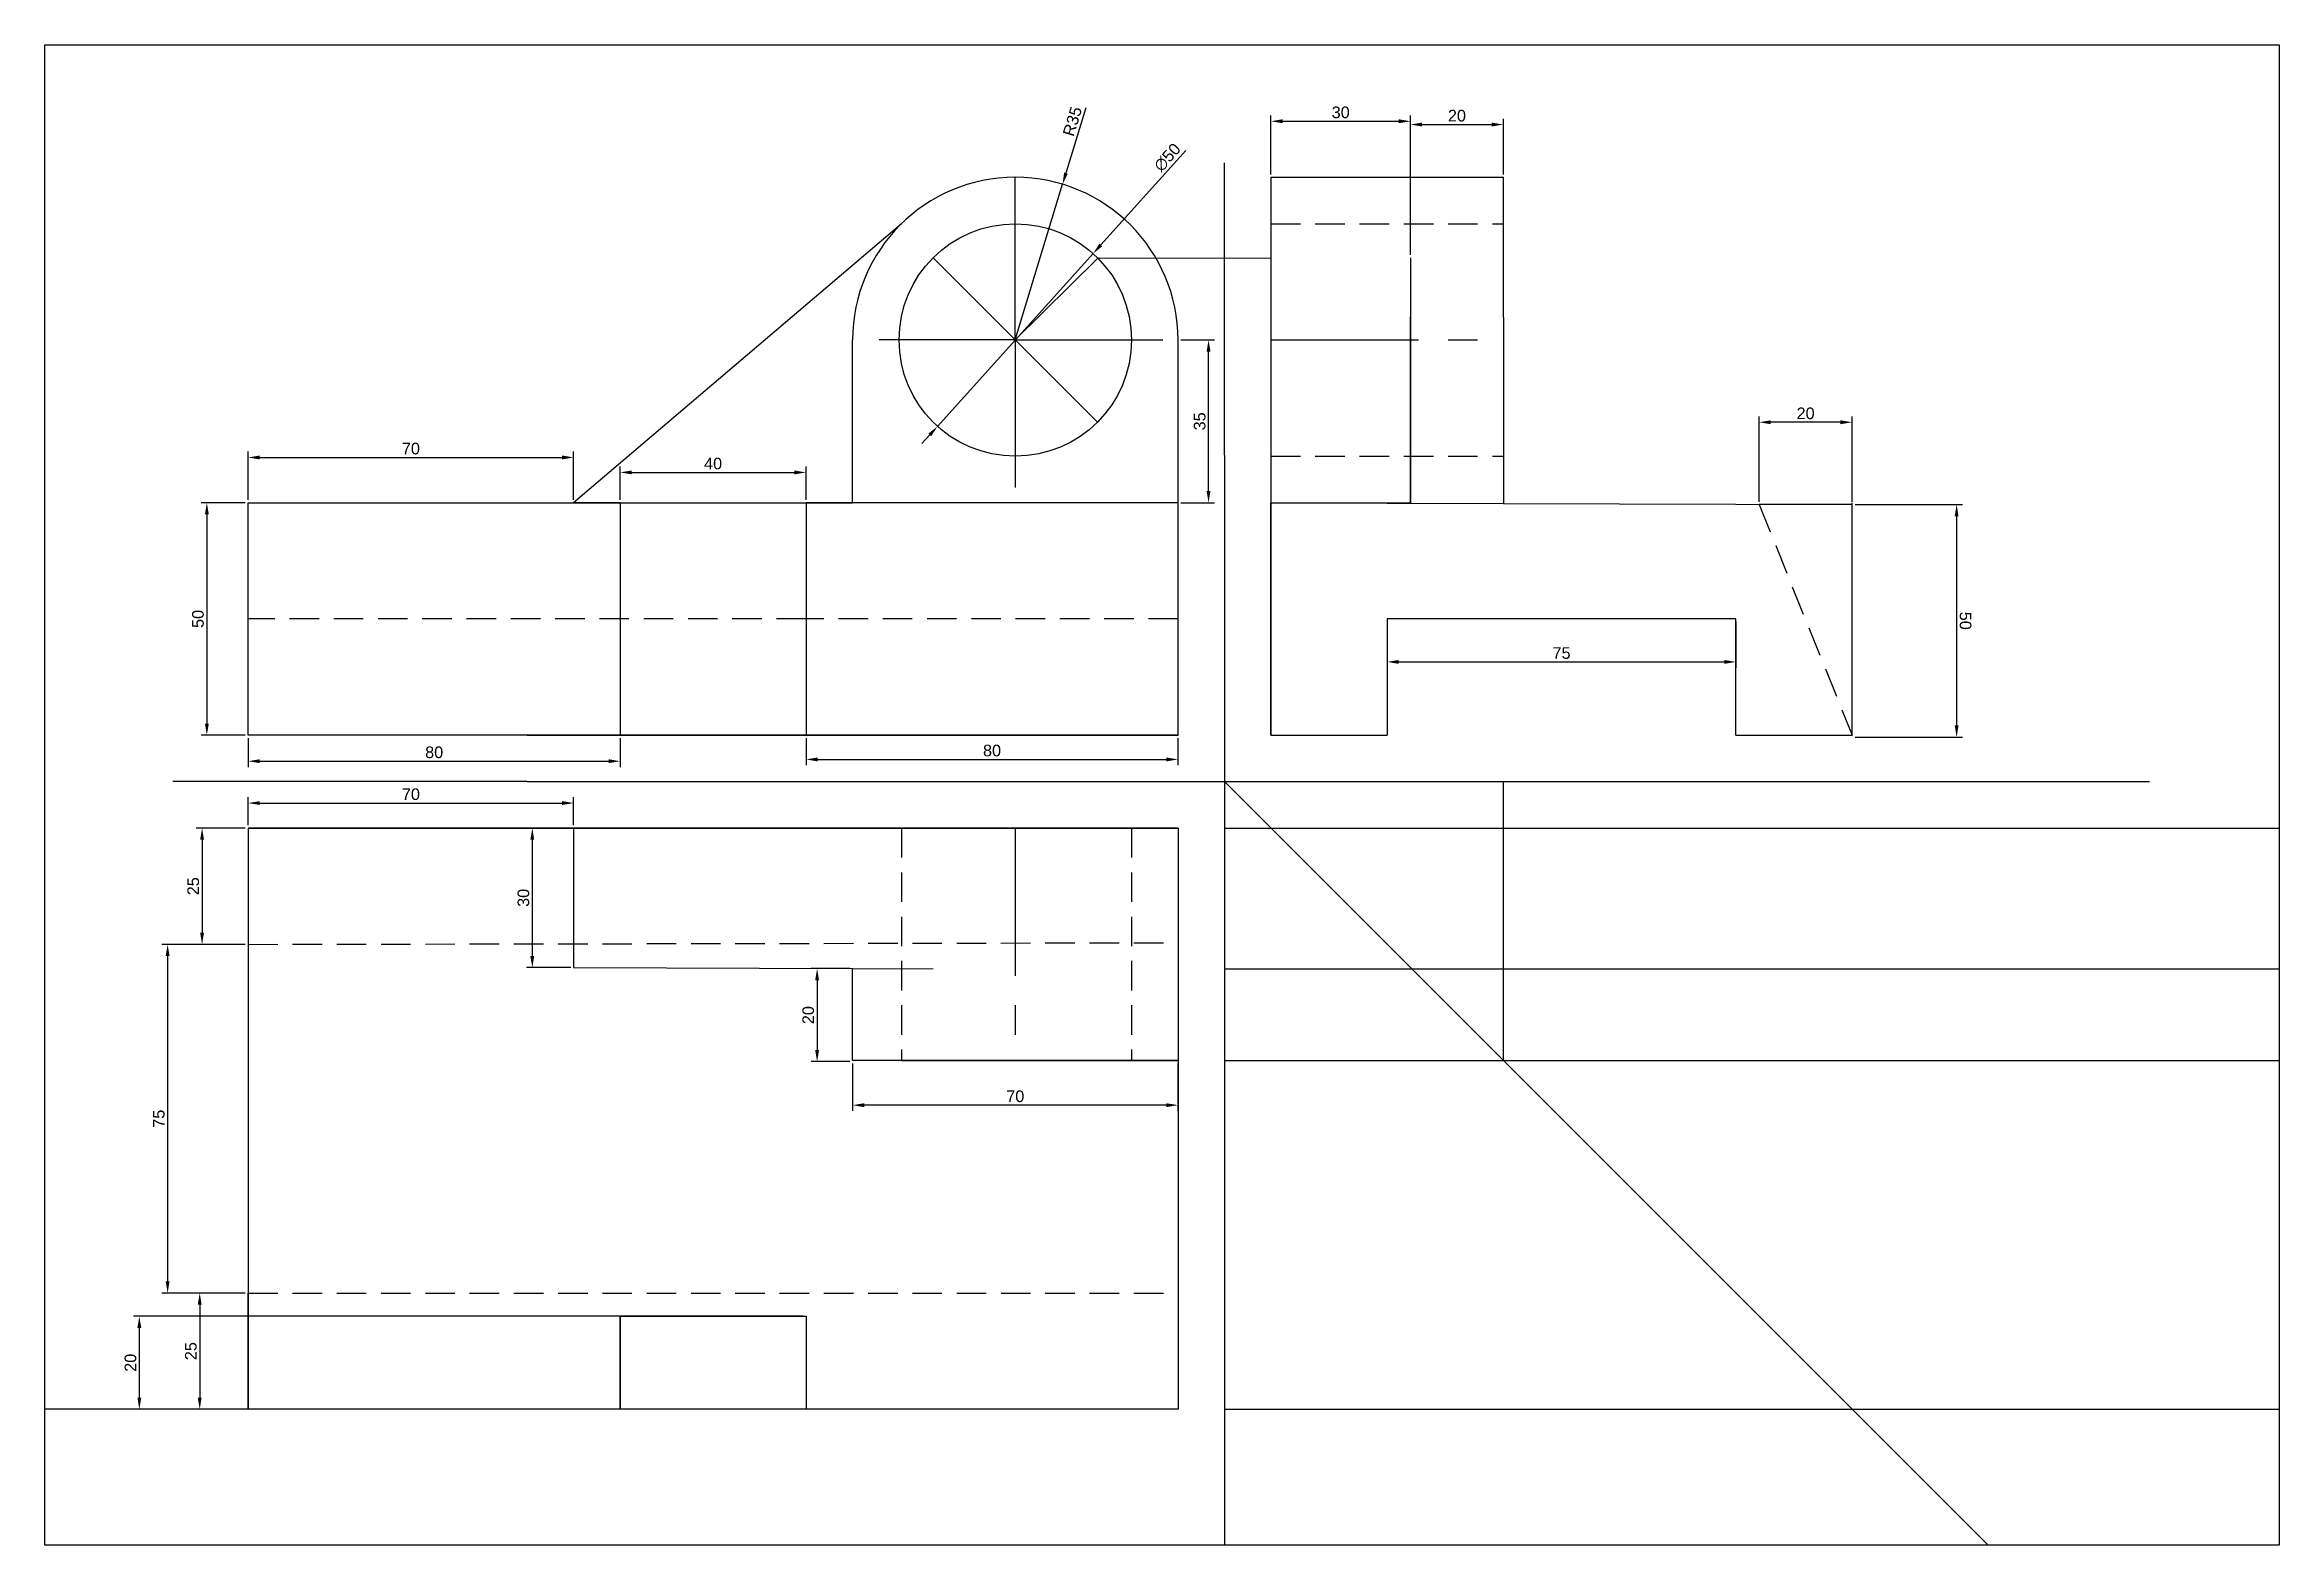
# Model space of a CAD drawing. Header units: millimetres. Extents: x 2310 to 3342, y 1759 to 2090.
# Drawn here: x 2310.2 to 2790.9, y 1767.3 to 2090.1 of the extents above; entities that cross this region are included whole.
import ezdxf

# ---------------------------------------------------------------- set-up
doc = ezdxf.new("R2010")
doc.units = ezdxf.units.MM
doc.linetypes.add('CENTER', pattern=[50.8, 31.75, -6.35, 6.35, -6.35])
doc.linetypes.add('HIDDEN', pattern=[9.525, 6.35, -3.175])
doc.styles.get("Standard").update_dxf_attribs({"font": 'arial.ttf'})
doc.dimstyles.new('ISO-25', dxfattribs={"dimtxt": 2.5, "dimasz": 2.5, "dimexe": 1.25, "dimexo": 0.625, "dimtad": 1, "dimtxsty": 'Standard', "dimcen": 2.5, "dimadec": 0, "dimazin": 0, "dimtfac": 1, "dimtmove": 0, "dimatfit": 3, "dimfxl": 1, "dimarcsym": 0})

msp = doc.modelspace()

# ---------------------------------------------------------------- blocks, each defined once
blk = doc.blocks.new('*D22')
at = {"color": 0, "lineweight": -2, "transparency": 16777216}
for p, q in [((2353.35, 1991.56), (2343.82, 1991.56)), ((2345.07, 1989.06), (2345.07, 1944.06)), ((2353.35, 1941.56), (2343.82, 1941.56))]:
    blk.add_line(p, q, dxfattribs=at)
at = {"color": 0, "transparency": 16777216}
for points in [[(2344.66, 1989.06), (2345.49, 1989.06), (2345.07, 1991.56)], [(2344.66, 1944.06), (2345.49, 1944.06), (2345.07, 1941.56)]]:
    blk.add_solid(points, dxfattribs=at)
at = {"layer": 'Defpoints', "color": 0, "transparency": 16777216}
for p in [(2353.97, 1991.56), (2345.07, 1941.56), (2353.97, 1941.56)]:
    blk.add_point(p, dxfattribs=at)
at = {"color": 0, "transparency": 16777216, "insert": (2343.17, 1966.56), "char_height": 2.5, "attachment_point": 5, "rotation": 90}
blk.add_mtext('50', dxfattribs=at)
blk = doc.blocks.new('*D23')
at = {"color": 0, "lineweight": -2, "transparency": 16777216}
for p, q in [((2353.97, 1992.19), (2353.97, 2002.54)), ((2356.47, 2001.29), (2421.47, 2001.29)), ((2423.97, 1992.19), (2423.97, 2002.54))]:
    blk.add_line(p, q, dxfattribs=at)
at = {"color": 0, "transparency": 16777216}
for points in [[(2356.47, 2001.71), (2356.47, 2000.87), (2353.97, 2001.29)], [(2421.47, 2001.71), (2421.47, 2000.87), (2423.97, 2001.29)]]:
    blk.add_solid(points, dxfattribs=at)
at = {"layer": 'Defpoints', "color": 0, "transparency": 16777216}
for p in [(2423.97, 2001.29), (2353.97, 1991.56), (2423.97, 1991.56)]:
    blk.add_point(p, dxfattribs=at)
at = {"color": 0, "transparency": 16777216, "insert": (2388.97, 2003.19), "char_height": 2.5, "attachment_point": 5}
blk.add_mtext('70', dxfattribs=at)
blk = doc.blocks.new('*D24')
at = {"color": 0, "lineweight": -2, "transparency": 16777216}
for p, q in [((2555.67, 2067.32), (2537.37, 2047)), ((2502.24, 2007.98), (2535.7, 2045.14)), ((2500.57, 2006.13), (2498.9, 2004.27))]:
    blk.add_line(p, q, dxfattribs=at)
at = {"color": 0, "transparency": 16777216}
for points in [[(2537.07, 2047.28), (2537.68, 2046.72), (2535.7, 2045.14)], [(2500.26, 2006.4), (2500.88, 2005.85), (2502.24, 2007.98)]]:
    blk.add_solid(points, dxfattribs=at)
at = {"layer": 'Defpoints', "color": 0, "transparency": 16777216}
for p in [(2535.7, 2045.14), (2502.24, 2007.98)]:
    blk.add_point(p, dxfattribs=at)
at = {"color": 0, "transparency": 16777216, "insert": (2551.68, 2065.83), "char_height": 2.5, "attachment_point": 5, "rotation": 47.9994}
blk.add_mtext('∅50', dxfattribs=at)
blk = doc.blocks.new('*D25')
at = {"color": 0, "lineweight": -2, "transparency": 16777216}
for p, q in [((2534.13, 2076.49), (2529.87, 2062.44)), ((2518.97, 2026.56), (2529.14, 2060.05))]:
    blk.add_line(p, q, dxfattribs=at)
at = {"color": 0, "transparency": 16777216}
blk.add_solid([(2529.47, 2062.57), (2530.27, 2062.32), (2529.14, 2060.05)], dxfattribs=at)
at = {"layer": 'Defpoints', "color": 0, "transparency": 16777216}
for p in [(2529.14, 2060.05), (2518.97, 2026.56)]:
    blk.add_point(p, dxfattribs=at)
at = {"color": 0, "transparency": 16777216, "insert": (2531.26, 2073.58), "char_height": 2.5, "attachment_point": 5, "rotation": 73.1103}
blk.add_mtext('R35', dxfattribs=at)
blk = doc.blocks.new('*D26')
at = {"color": 0, "lineweight": -2, "transparency": 16777216}
for p, q in [((2433.97, 1992.19), (2433.97, 1999.32)), ((2436.47, 1998.07), (2471.47, 1998.07)), ((2473.97, 1992.19), (2473.97, 1999.32))]:
    blk.add_line(p, q, dxfattribs=at)
at = {"color": 0, "transparency": 16777216}
for points in [[(2436.47, 1998.49), (2436.47, 1997.66), (2433.97, 1998.07)], [(2471.47, 1998.49), (2471.47, 1997.66), (2473.97, 1998.07)]]:
    blk.add_solid(points, dxfattribs=at)
at = {"layer": 'Defpoints', "color": 0, "transparency": 16777216}
for p in [(2473.97, 1998.07), (2433.97, 1991.56), (2473.97, 1991.56)]:
    blk.add_point(p, dxfattribs=at)
at = {"color": 0, "transparency": 16777216, "insert": (2453.97, 1999.97), "char_height": 2.5, "attachment_point": 5}
blk.add_mtext('40', dxfattribs=at)
blk = doc.blocks.new('*D27')
at = {"color": 0, "lineweight": -2, "transparency": 16777216}
for p, q in [((2353.97, 1940.94), (2353.97, 1934.71)), ((2433.97, 1940.94), (2433.97, 1934.71)), ((2356.47, 1935.96), (2431.47, 1935.96))]:
    blk.add_line(p, q, dxfattribs=at)
at = {"color": 0, "transparency": 16777216}
for points in [[(2356.47, 1936.38), (2356.47, 1935.54), (2353.97, 1935.96)], [(2431.47, 1936.38), (2431.47, 1935.54), (2433.97, 1935.96)]]:
    blk.add_solid(points, dxfattribs=at)
at = {"layer": 'Defpoints', "color": 0, "transparency": 16777216}
for p in [(2353.97, 1941.56), (2433.97, 1941.56), (2433.97, 1935.96)]:
    blk.add_point(p, dxfattribs=at)
at = {"color": 0, "transparency": 16777216, "insert": (2393.97, 1937.86), "char_height": 2.5, "attachment_point": 5}
blk.add_mtext('80', dxfattribs=at)
blk = doc.blocks.new('*D28')
at = {"color": 0, "lineweight": -2, "transparency": 16777216}
for p, q in [((2473.97, 1940.94), (2473.97, 1935.09)), ((2553.97, 1940.94), (2553.97, 1935.09)), ((2476.47, 1936.34), (2551.47, 1936.34))]:
    blk.add_line(p, q, dxfattribs=at)
at = {"color": 0, "transparency": 16777216}
for points in [[(2476.47, 1936.75), (2476.47, 1935.92), (2473.97, 1936.34)], [(2551.47, 1936.75), (2551.47, 1935.92), (2553.97, 1936.34)]]:
    blk.add_solid(points, dxfattribs=at)
at = {"layer": 'Defpoints', "color": 0, "transparency": 16777216}
for p in [(2473.97, 1941.56), (2553.97, 1941.56), (2553.97, 1936.34)]:
    blk.add_point(p, dxfattribs=at)
at = {"color": 0, "transparency": 16777216, "insert": (2513.97, 1938.24), "char_height": 2.5, "attachment_point": 5}
blk.add_mtext('80', dxfattribs=at)
blk = doc.blocks.new('*D29')
at = {"color": 0, "lineweight": -2, "transparency": 16777216}
for p, q in [((2554.6, 2026.56), (2561.8, 2026.56)), ((2560.55, 1994.06), (2560.55, 2024.06)), ((2554.6, 1991.56), (2561.8, 1991.56))]:
    blk.add_line(p, q, dxfattribs=at)
at = {"color": 0, "transparency": 16777216}
for points in [[(2560.13, 2024.06), (2560.96, 2024.06), (2560.55, 2026.56)], [(2560.13, 1994.06), (2560.96, 1994.06), (2560.55, 1991.56)]]:
    blk.add_solid(points, dxfattribs=at)
at = {"layer": 'Defpoints', "color": 0, "transparency": 16777216}
for p in [(2553.97, 2026.56), (2560.55, 2026.56), (2553.97, 1991.56)]:
    blk.add_point(p, dxfattribs=at)
at = {"color": 0, "transparency": 16777216, "insert": (2558.64, 2009.06), "char_height": 2.5, "attachment_point": 5, "rotation": 90}
blk.add_mtext('35', dxfattribs=at)
blk = doc.blocks.new('*D30')
at = {"color": 0, "lineweight": -2, "transparency": 16777216}
for p, q in [((2353.35, 1921.56), (2342.8, 1921.56)), ((2344.05, 1919.06), (2344.05, 1899.06)), ((2353.35, 1896.56), (2342.8, 1896.56))]:
    blk.add_line(p, q, dxfattribs=at)
at = {"color": 0, "transparency": 16777216}
for points in [[(2343.63, 1919.06), (2344.46, 1919.06), (2344.05, 1921.56)], [(2343.63, 1899.06), (2344.46, 1899.06), (2344.05, 1896.56)]]:
    blk.add_solid(points, dxfattribs=at)
at = {"layer": 'Defpoints', "color": 0, "transparency": 16777216}
for p in [(2353.97, 1921.56), (2344.05, 1896.56), (2353.97, 1896.56)]:
    blk.add_point(p, dxfattribs=at)
at = {"color": 0, "transparency": 16777216, "insert": (2342.15, 1909.06), "char_height": 2.5, "attachment_point": 5, "rotation": 90}
blk.add_mtext('25', dxfattribs=at)
blk = doc.blocks.new('*D31')
at = {"color": 0, "lineweight": -2, "transparency": 16777216}
for p, q in [((2353.35, 1821.56), (2342.29, 1821.56)), ((2343.54, 1819.06), (2343.54, 1799.06)), ((2353.35, 1796.56), (2342.29, 1796.56))]:
    blk.add_line(p, q, dxfattribs=at)
at = {"color": 0, "transparency": 16777216}
for points in [[(2343.12, 1819.06), (2343.95, 1819.06), (2343.54, 1821.56)], [(2343.12, 1799.06), (2343.95, 1799.06), (2343.54, 1796.56)]]:
    blk.add_solid(points, dxfattribs=at)
at = {"layer": 'Defpoints', "color": 0, "transparency": 16777216}
for p in [(2353.97, 1821.56), (2343.54, 1796.56), (2353.97, 1796.56)]:
    blk.add_point(p, dxfattribs=at)
at = {"color": 0, "transparency": 16777216, "insert": (2341.64, 1809.06), "char_height": 2.5, "attachment_point": 5, "rotation": 90}
blk.add_mtext('25', dxfattribs=at)
blk = doc.blocks.new('*D32')
at = {"color": 0, "lineweight": -2, "transparency": 16777216}
for p, q in [((2353.35, 1896.56), (2335.39, 1896.56)), ((2336.64, 1894.06), (2336.64, 1824.06)), ((2353.35, 1821.56), (2335.39, 1821.56))]:
    blk.add_line(p, q, dxfattribs=at)
at = {"color": 0, "transparency": 16777216}
for points in [[(2336.22, 1894.06), (2337.05, 1894.06), (2336.64, 1896.56)], [(2336.22, 1824.06), (2337.05, 1824.06), (2336.64, 1821.56)]]:
    blk.add_solid(points, dxfattribs=at)
at = {"layer": 'Defpoints', "color": 0, "transparency": 16777216}
for p in [(2353.97, 1896.56), (2336.64, 1821.56), (2353.97, 1821.56)]:
    blk.add_point(p, dxfattribs=at)
at = {"color": 0, "transparency": 16777216, "insert": (2334.74, 1859.06), "char_height": 2.5, "attachment_point": 5, "rotation": 90}
blk.add_mtext('75', dxfattribs=at)
blk = doc.blocks.new('*D33')
at = {"color": 0, "lineweight": -2, "transparency": 16777216}
for p, q in [((2423.35, 1921.56), (2413.83, 1921.56)), ((2415.08, 1919.06), (2415.08, 1894.06)), ((2423.35, 1891.56), (2413.83, 1891.56))]:
    blk.add_line(p, q, dxfattribs=at)
at = {"color": 0, "transparency": 16777216}
for points in [[(2414.66, 1919.06), (2415.49, 1919.06), (2415.08, 1921.56)], [(2414.66, 1894.06), (2415.49, 1894.06), (2415.08, 1891.56)]]:
    blk.add_solid(points, dxfattribs=at)
at = {"layer": 'Defpoints', "color": 0, "transparency": 16777216}
for p in [(2423.97, 1921.56), (2415.08, 1891.56), (2423.97, 1891.56)]:
    blk.add_point(p, dxfattribs=at)
at = {"color": 0, "transparency": 16777216, "insert": (2413.18, 1906.56), "char_height": 2.5, "attachment_point": 5, "rotation": 90}
blk.add_mtext('30', dxfattribs=at)
blk = doc.blocks.new('*D34')
at = {"color": 0, "lineweight": -2, "transparency": 16777216}
for p, q in [((2353.97, 1922.19), (2353.97, 1928.2)), ((2423.97, 1922.19), (2423.97, 1928.2)), ((2356.47, 1926.95), (2421.47, 1926.95))]:
    blk.add_line(p, q, dxfattribs=at)
at = {"color": 0, "transparency": 16777216}
for points in [[(2356.47, 1927.37), (2356.47, 1926.54), (2353.97, 1926.95)], [(2421.47, 1927.37), (2421.47, 1926.54), (2423.97, 1926.95)]]:
    blk.add_solid(points, dxfattribs=at)
at = {"layer": 'Defpoints', "color": 0, "transparency": 16777216}
for p in [(2423.97, 1926.95), (2353.97, 1921.56), (2423.97, 1921.56)]:
    blk.add_point(p, dxfattribs=at)
at = {"color": 0, "transparency": 16777216, "insert": (2388.97, 1928.85), "char_height": 2.5, "attachment_point": 5}
blk.add_mtext('70', dxfattribs=at)
blk = doc.blocks.new('*D35')
at = {"color": 0, "lineweight": -2, "transparency": 16777216}
for p, q in [((2483.97, 1870.94), (2483.97, 1860.72)), ((2553.97, 1870.94), (2553.97, 1860.72)), ((2551.47, 1861.97), (2486.47, 1861.97))]:
    blk.add_line(p, q, dxfattribs=at)
at = {"color": 0, "transparency": 16777216}
for points in [[(2486.47, 1862.38), (2486.47, 1861.55), (2483.97, 1861.97)], [(2551.47, 1862.38), (2551.47, 1861.55), (2553.97, 1861.97)]]:
    blk.add_solid(points, dxfattribs=at)
at = {"layer": 'Defpoints', "color": 0, "transparency": 16777216}
for p in [(2483.97, 1871.56), (2553.97, 1871.56), (2483.97, 1861.97)]:
    blk.add_point(p, dxfattribs=at)
at = {"color": 0, "transparency": 16777216, "insert": (2518.97, 1863.87), "char_height": 2.5, "attachment_point": 5}
blk.add_mtext('70', dxfattribs=at)
blk = doc.blocks.new('*D36')
at = {"color": 0, "lineweight": -2, "transparency": 16777216}
for p, q in [((2483.35, 1891.34), (2475.09, 1891.34)), ((2476.34, 1888.84), (2476.34, 1873.84)), ((2483.35, 1871.34), (2475.09, 1871.34))]:
    blk.add_line(p, q, dxfattribs=at)
at = {"color": 0, "transparency": 16777216}
for points in [[(2475.93, 1888.84), (2476.76, 1888.84), (2476.34, 1891.34)], [(2475.93, 1873.84), (2476.76, 1873.84), (2476.34, 1871.34)]]:
    blk.add_solid(points, dxfattribs=at)
at = {"layer": 'Defpoints', "color": 0, "transparency": 16777216}
for p in [(2483.97, 1891.34), (2476.34, 1871.34), (2483.97, 1871.34)]:
    blk.add_point(p, dxfattribs=at)
at = {"color": 0, "transparency": 16777216, "insert": (2474.44, 1881.34), "char_height": 2.5, "attachment_point": 5, "rotation": 90}
blk.add_mtext('20', dxfattribs=at)
blk = doc.blocks.new('*D37')
at = {"color": 0, "lineweight": -2, "transparency": 16777216}
for p, q in [((2573.97, 2062.19), (2573.97, 2074.86)), ((2576.47, 2073.61), (2601.47, 2073.61)), ((2603.97, 2044.86), (2603.97, 2074.86))]:
    blk.add_line(p, q, dxfattribs=at)
at = {"color": 0, "transparency": 16777216}
for points in [[(2576.47, 2074.03), (2576.47, 2073.19), (2573.97, 2073.61)], [(2601.47, 2074.03), (2601.47, 2073.19), (2603.97, 2073.61)]]:
    blk.add_solid(points, dxfattribs=at)
at = {"layer": 'Defpoints', "color": 0, "transparency": 16777216}
for p in [(2603.97, 2073.61), (2573.97, 2061.56), (2603.97, 2044.24)]:
    blk.add_point(p, dxfattribs=at)
at = {"color": 0, "transparency": 16777216, "insert": (2588.97, 2075.51), "char_height": 2.5, "attachment_point": 5}
blk.add_mtext('30', dxfattribs=at)
blk = doc.blocks.new('*D38')
at = {"color": 0, "lineweight": -2, "transparency": 16777216}
for p, q in [((2603.97, 2044.86), (2603.97, 2074.15)), ((2606.47, 2072.9), (2621.47, 2072.9)), ((2623.97, 2062.19), (2623.97, 2074.15))]:
    blk.add_line(p, q, dxfattribs=at)
at = {"color": 0, "transparency": 16777216}
for points in [[(2606.47, 2073.32), (2606.47, 2072.49), (2603.97, 2072.9)], [(2621.47, 2073.32), (2621.47, 2072.49), (2623.97, 2072.9)]]:
    blk.add_solid(points, dxfattribs=at)
at = {"layer": 'Defpoints', "color": 0, "transparency": 16777216}
for p in [(2623.97, 2072.9), (2623.97, 2061.56), (2603.97, 2044.24)]:
    blk.add_point(p, dxfattribs=at)
at = {"color": 0, "transparency": 16777216, "insert": (2613.97, 2074.8), "char_height": 2.5, "attachment_point": 5}
blk.add_mtext('20', dxfattribs=at)
blk = doc.blocks.new('*D39')
at = {"color": 0, "lineweight": -2, "transparency": 16777216}
for p, q in [((2699.6, 1991.16), (2722.71, 1991.16)), ((2721.46, 1988.66), (2721.46, 1943.66)), ((2699.6, 1941.16), (2722.71, 1941.16))]:
    blk.add_line(p, q, dxfattribs=at)
at = {"color": 0, "transparency": 16777216}
for points in [[(2721.87, 1988.66), (2721.04, 1988.66), (2721.46, 1991.16)], [(2721.87, 1943.66), (2721.04, 1943.66), (2721.46, 1941.16)]]:
    blk.add_solid(points, dxfattribs=at)
at = {"layer": 'Defpoints', "color": 0, "transparency": 16777216}
for p in [(2698.97, 1991.16), (2698.97, 1941.16), (2721.46, 1941.16)]:
    blk.add_point(p, dxfattribs=at)
at = {"color": 0, "transparency": 16777216, "insert": (2723.36, 1966.16), "char_height": 2.5, "attachment_point": 5, "rotation": 270.0008}
blk.add_mtext('50', dxfattribs=at)
blk = doc.blocks.new('*D40')
at = {"color": 0, "lineweight": -2, "transparency": 16777216}
for p, q in [((2678.97, 1991.78), (2678.97, 2010.12)), ((2698.97, 1991.78), (2698.97, 2010.12)), ((2696.47, 2008.87), (2681.47, 2008.87))]:
    blk.add_line(p, q, dxfattribs=at)
at = {"color": 0, "transparency": 16777216}
for points in [[(2681.47, 2009.28), (2681.47, 2008.45), (2678.97, 2008.87)], [(2696.47, 2009.28), (2696.47, 2008.45), (2698.97, 2008.87)]]:
    blk.add_solid(points, dxfattribs=at)
at = {"layer": 'Defpoints', "color": 0, "transparency": 16777216}
for p in [(2678.97, 2008.87), (2678.97, 1991.16), (2698.97, 1991.16)]:
    blk.add_point(p, dxfattribs=at)
at = {"color": 0, "transparency": 16777216, "insert": (2688.97, 2010.77), "char_height": 2.5, "attachment_point": 5}
blk.add_mtext('20', dxfattribs=at)
blk = doc.blocks.new('*D41')
at = {"color": 0, "lineweight": -2, "transparency": 16777216}
for p, q in [((2473.35, 1816.56), (2329.3, 1816.56)), ((2330.55, 1814.06), (2330.55, 1799.06)), ((2473.35, 1796.56), (2329.3, 1796.56))]:
    blk.add_line(p, q, dxfattribs=at)
at = {"color": 0, "transparency": 16777216}
for points in [[(2330.14, 1814.06), (2330.97, 1814.06), (2330.55, 1816.56)], [(2330.14, 1799.06), (2330.97, 1799.06), (2330.55, 1796.56)]]:
    blk.add_solid(points, dxfattribs=at)
at = {"layer": 'Defpoints', "color": 0, "transparency": 16777216}
for p in [(2473.97, 1816.56), (2330.55, 1796.56), (2473.97, 1796.56)]:
    blk.add_point(p, dxfattribs=at)
at = {"color": 0, "transparency": 16777216, "insert": (2328.65, 1806.56), "char_height": 2.5, "attachment_point": 5, "rotation": 90}
blk.add_mtext('20', dxfattribs=at)
blk = doc.blocks.new('*D42')
at = {"color": 0, "lineweight": -2, "transparency": 16777216}
for p, q in [((2598.97, 1965.94), (2598.97, 1956.07)), ((2673.97, 1965.94), (2673.97, 1956.07)), ((2601.47, 1957.32), (2671.47, 1957.32))]:
    blk.add_line(p, q, dxfattribs=at)
at = {"color": 0, "transparency": 16777216}
for points in [[(2601.47, 1957.73), (2601.47, 1956.9), (2598.97, 1957.32)], [(2671.47, 1957.73), (2671.47, 1956.9), (2673.97, 1957.32)]]:
    blk.add_solid(points, dxfattribs=at)
at = {"layer": 'Defpoints', "color": 0, "transparency": 16777216}
for p in [(2598.97, 1966.56), (2673.97, 1966.56), (2673.97, 1957.32)]:
    blk.add_point(p, dxfattribs=at)
at = {"color": 0, "transparency": 16777216, "insert": (2636.47, 1959.21), "char_height": 2.5, "attachment_point": 5}
blk.add_mtext('75', dxfattribs=at)

# ---------------------------------------------------------------- dimensions: what is measured, and where the dimension line sits
dim = msp.add_radius_dim(center=(2518.973, 2026.562), mpoint=(2529.142, 2060.052), dimstyle='ISO-25')
dim.commit()
dim.dimension.update_dxf_attribs({"geometry": '*D25', "text_midpoint": (2533.081, 2073.026), "dimtype": 164})
for base, p1, p2, picture, middle in [((2603.973, 2073.609), (2573.973, 2061.562), (2603.973, 2044.239), '*D37', (2588.973, 2075.511)), ((2623.973, 2072.902), (2603.973, 2044.239), (2623.973, 2061.562), '*D38', (2613.973, 2074.803)), ((2678.973, 2008.865), (2698.973, 1991.157), (2678.973, 1991.157), '*D40', (2688.973, 2010.767)), ((2423.973, 2001.29), (2353.973, 1991.562), (2423.973, 1991.562), '*D23', (2388.973, 2003.191)), ((2473.973, 1998.073), (2433.973, 1991.562), (2473.973, 1991.562), '*D26', (2453.973, 1999.975)), ((2673.973, 1957.318), (2598.973, 1966.562), (2673.973, 1966.562), '*D42', (2636.473, 1959.214)), ((2433.973, 1935.96), (2353.973, 1941.562), (2433.973, 1941.562), '*D27', (2393.973, 1937.861)), ((2553.973, 1936.338), (2473.973, 1941.562), (2553.973, 1941.562), '*D28', (2513.973, 1938.24)), ((2423.973, 1926.952), (2353.973, 1921.562), (2423.973, 1921.562), '*D34', (2388.973, 1928.854)), ((2483.973, 1861.967), (2553.973, 1871.562), (2483.973, 1871.562), '*D35', (2518.973, 1863.868))]:
    dim = msp.add_linear_dim(base=base, p1=p1, p2=p2, dimstyle='ISO-25')
    dim.commit()
    dim.dimension.update_dxf_attribs({"geometry": picture, "text_midpoint": middle})
dim = msp.add_diameter_dim_2p(p1=(2502.245, 2007.983), p2=(2535.702, 2045.14), dimstyle='ISO-25')
dim.commit()
dim.dimension.update_dxf_attribs({"geometry": '*D24', "text_midpoint": (2553.148, 2064.515), "dimtype": 163})
for base, p1, p2, picture, middle in [((2560.545, 2026.562), (2553.973, 1991.562), (2553.973, 2026.562), '*D29', (2558.643, 2009.062)), ((2345.074, 1941.562), (2353.973, 1991.562), (2353.973, 1941.562), '*D22', (2343.173, 1966.562)), ((2344.048, 1896.562), (2353.973, 1921.562), (2353.973, 1896.562), '*D30', (2342.146, 1909.062)), ((2415.078, 1891.562), (2423.973, 1921.562), (2423.973, 1891.562), '*D33', (2413.175, 1906.562)), ((2336.638, 1821.562), (2353.973, 1896.562), (2353.973, 1821.562), '*D32', (2334.742, 1859.062)), ((2343.537, 1796.562), (2353.973, 1821.562), (2353.973, 1796.562), '*D31', (2341.635, 1809.062)), ((2330.555, 1796.562), (2473.973, 1816.562), (2473.973, 1796.562), '*D41', (2328.653, 1806.562))]:
    dim = msp.add_linear_dim(base=base, p1=p1, p2=p2, angle=90, dimstyle='ISO-25')
    dim.commit()
    dim.dimension.update_dxf_attribs({"geometry": picture, "text_midpoint": middle})
for p1, p2, distance, picture, middle in [((2698.973, 1991.157), (2698.973, 1941.157), 22.485, '*D39', (2723.359, 1966.157)), ((2483.973, 1891.338), (2483.973, 1871.338), -7.631, '*D36', (2474.441, 1881.338))]:
    dim = msp.add_aligned_dim(p1=p1, p2=p2, distance=distance, dimstyle='ISO-25')
    dim.commit()
    dim.dimension.update_dxf_attribs({"geometry": picture, "text_midpoint": middle})

# ---------------------------------------------------------------- linework, layer by layer
for p, q in [((2563.973, 2001.763), (2563.973, 2064.667)), ((2518.973, 2056.566), (2518.973, 2061.562)), ((2573.973, 2061.562), (2623.973, 2061.562)), ((2573.973, 2061.562), (2573.973, 1941.562)), ((2623.973, 2031.4), (2623.973, 2061.562)), ((2494.479, 2051.562), (2423.973, 1991.562)), ((2518.973, 2026.562), (2501.296, 2044.239)), ((2518.973, 2026.562), (2536.714, 2044.176)), ((2536.714, 2044.176), (2573.973, 2044.211)), ((2603.973, 2044.239), (2603.973, 1991.562)), ((2603.973, 1991.562), (2603.973, 2031.562)), ((2623.973, 2031.4), (2623.973, 2008.884)), ((2483.973, 1991.562), (2483.973, 2026.562)), ((2518.973, 2026.562), (2536.651, 2008.884)), ((2553.973, 1991.562), (2553.973, 2026.562)), ((2553.973, 1941.562), (2553.973, 2026.562)), ((2623.973, 2008.884), (2623.973, 1991.4)), ((2563.973, 2001.763), (2563.973, 1887.337)), ((2353.973, 1941.562), (2353.973, 1991.562)), ((2353.973, 1991.562), (2433.973, 1991.562)), ((2353.973, 1941.562), (2353.973, 1991.562)), ((2433.973, 1991.562), (2423.973, 1991.562)), ((2433.973, 1991.562), (2433.973, 1941.562)), ((2433.973, 1991.562), (2473.973, 1991.562)), ((2553.973, 1991.562), (2473.973, 1991.562)), ((2473.973, 1991.562), (2473.973, 1941.562)), ((2473.973, 1991.562), (2483.973, 1991.562)), ((2553.973, 1991.562), (2483.973, 1991.562)), ((2553.973, 1991.562), (2518.973, 1991.562)), ((2553.973, 1941.562), (2553.973, 1991.562)), ((2573.973, 1941.562), (2573.973, 1991.562)), ((2573.973, 1991.562), (2698.973, 1991.157)), ((2573.973, 1991.562), (2603.973, 1991.562)), ((2698.973, 1991.157), (2678.973, 1991.157)), ((2698.973, 1941.562), (2698.973, 1991.562)), ((2673.973, 1966.562), (2598.973, 1966.562)), ((2598.973, 1966.562), (2598.973, 1941.562)), ((2673.973, 1941.562), (2673.973, 1966.562)), ((2553.973, 1941.562), (2353.973, 1941.562)), ((2413.981, 1941.562), (2553.973, 1941.562)), ((2573.973, 1941.562), (2598.973, 1941.562)), ((2573.973, 1941.562), (2598.973, 1941.562)), ((2673.973, 1941.562), (2698.973, 1941.562)), ((2673.973, 1941.562), (2698.973, 1941.562)), ((2413.981, 1931.562), (2337.729, 1931.562)), ((2413.981, 1931.562), (2762.961, 1931.562)), ((2563.973, 1931.562), (2728.238, 1767.297)), ((2623.973, 1871.562), (2623.973, 1931.562)), ((2353.973, 1921.562), (2353.973, 1796.562)), ((2353.973, 1921.562), (2553.973, 1921.562)), ((2353.973, 1921.562), (2353.973, 1896.562)), ((2553.973, 1921.562), (2353.973, 1921.562)), ((2553.973, 1921.562), (2423.973, 1921.562)), ((2423.973, 1921.562), (2423.973, 1891.562)), ((2423.973, 1921.562), (2423.973, 1891.562)), ((2553.973, 1921.562), (2553.973, 1796.562)), ((2563.973, 1921.562), (2790.866, 1921.562)), ((2423.973, 1891.562), (2483.973, 1891.338)), ((2483.973, 1871.562), (2483.973, 1891.338)), ((2483.973, 1891.338), (2501.296, 1891.274)), ((2563.973, 1891.299), (2790.866, 1891.299)), ((2563.973, 1887.337), (2563.973, 1821.448)), ((2553.973, 1871.562), (2483.973, 1871.562)), ((2494.479, 1871.562), (2553.973, 1871.562)), ((2563.973, 1871.562), (2790.866, 1871.562)), ((2353.973, 1796.562), (2353.973, 1821.562)), ((2563.973, 1821.448), (2563.973, 1767.297)), ((2433.973, 1796.562), (2433.973, 1816.562)), ((2433.973, 1816.562), (2473.973, 1816.562)), ((2433.973, 1816.562), (2433.973, 1796.562)), ((2473.973, 1816.562), (2473.973, 1796.562)), ((2553.973, 1796.562), (2310.193, 1796.562)), ((2553.973, 1796.562), (2353.973, 1796.562)), ((2563.973, 1796.562), (2790.866, 1796.562))]:
    msp.add_line(p, q)
at = {"linetype": 'CENTER'}
for p, q in [((2518.973, 2026.562), (2518.973, 2056.566)), ((2518.973, 2026.562), (2489.675, 2026.562)), ((2518.973, 2026.562), (2518.973, 1991.562)), ((2518.973, 2026.562), (2553.973, 2026.562)), ((2573.973, 2026.562), (2623.973, 2026.562)), ((2518.973, 1921.562), (2518.973, 1871.562))]:
    msp.add_line(p, q, dxfattribs=at)
at = {"linetype": 'HIDDEN'}
for p, q in [((2573.973, 2051.562), (2623.973, 2051.562)), ((2573.973, 2001.562), (2623.973, 2001.562)), ((2678.973, 1991.157), (2698.973, 1941.562)), ((2473.973, 1966.562), (2353.973, 1966.562)), ((2553.973, 1966.562), (2473.973, 1966.562)), ((2494.479, 1921.562), (2494.479, 1871.562)), ((2543.973, 1921.562), (2543.973, 1871.562)), ((2353.973, 1896.562), (2553.973, 1896.914)), ((2353.973, 1821.562), (2553.973, 1821.562))]:
    msp.add_line(p, q, dxfattribs=at)
msp.add_lwpolyline([(2310.193, 2090.079), (2790.866, 2090.079), (2790.866, 1767.297), (2310.193, 1767.297)], close=True)
msp.add_circle((2518.973, 2026.562), 25)
msp.add_arc((2518.973, 2026.562), 35, 0, 180)

msp.set_redraw_order([(e.dxf.handle, doc.entitydb.next_handle()) for e in msp.query("TEXT MTEXT ATTDEF DIMENSION ARC_DIMENSION")])  # texts and dimensions are drawn at this point

doc.saveas('drawing.dxf')
